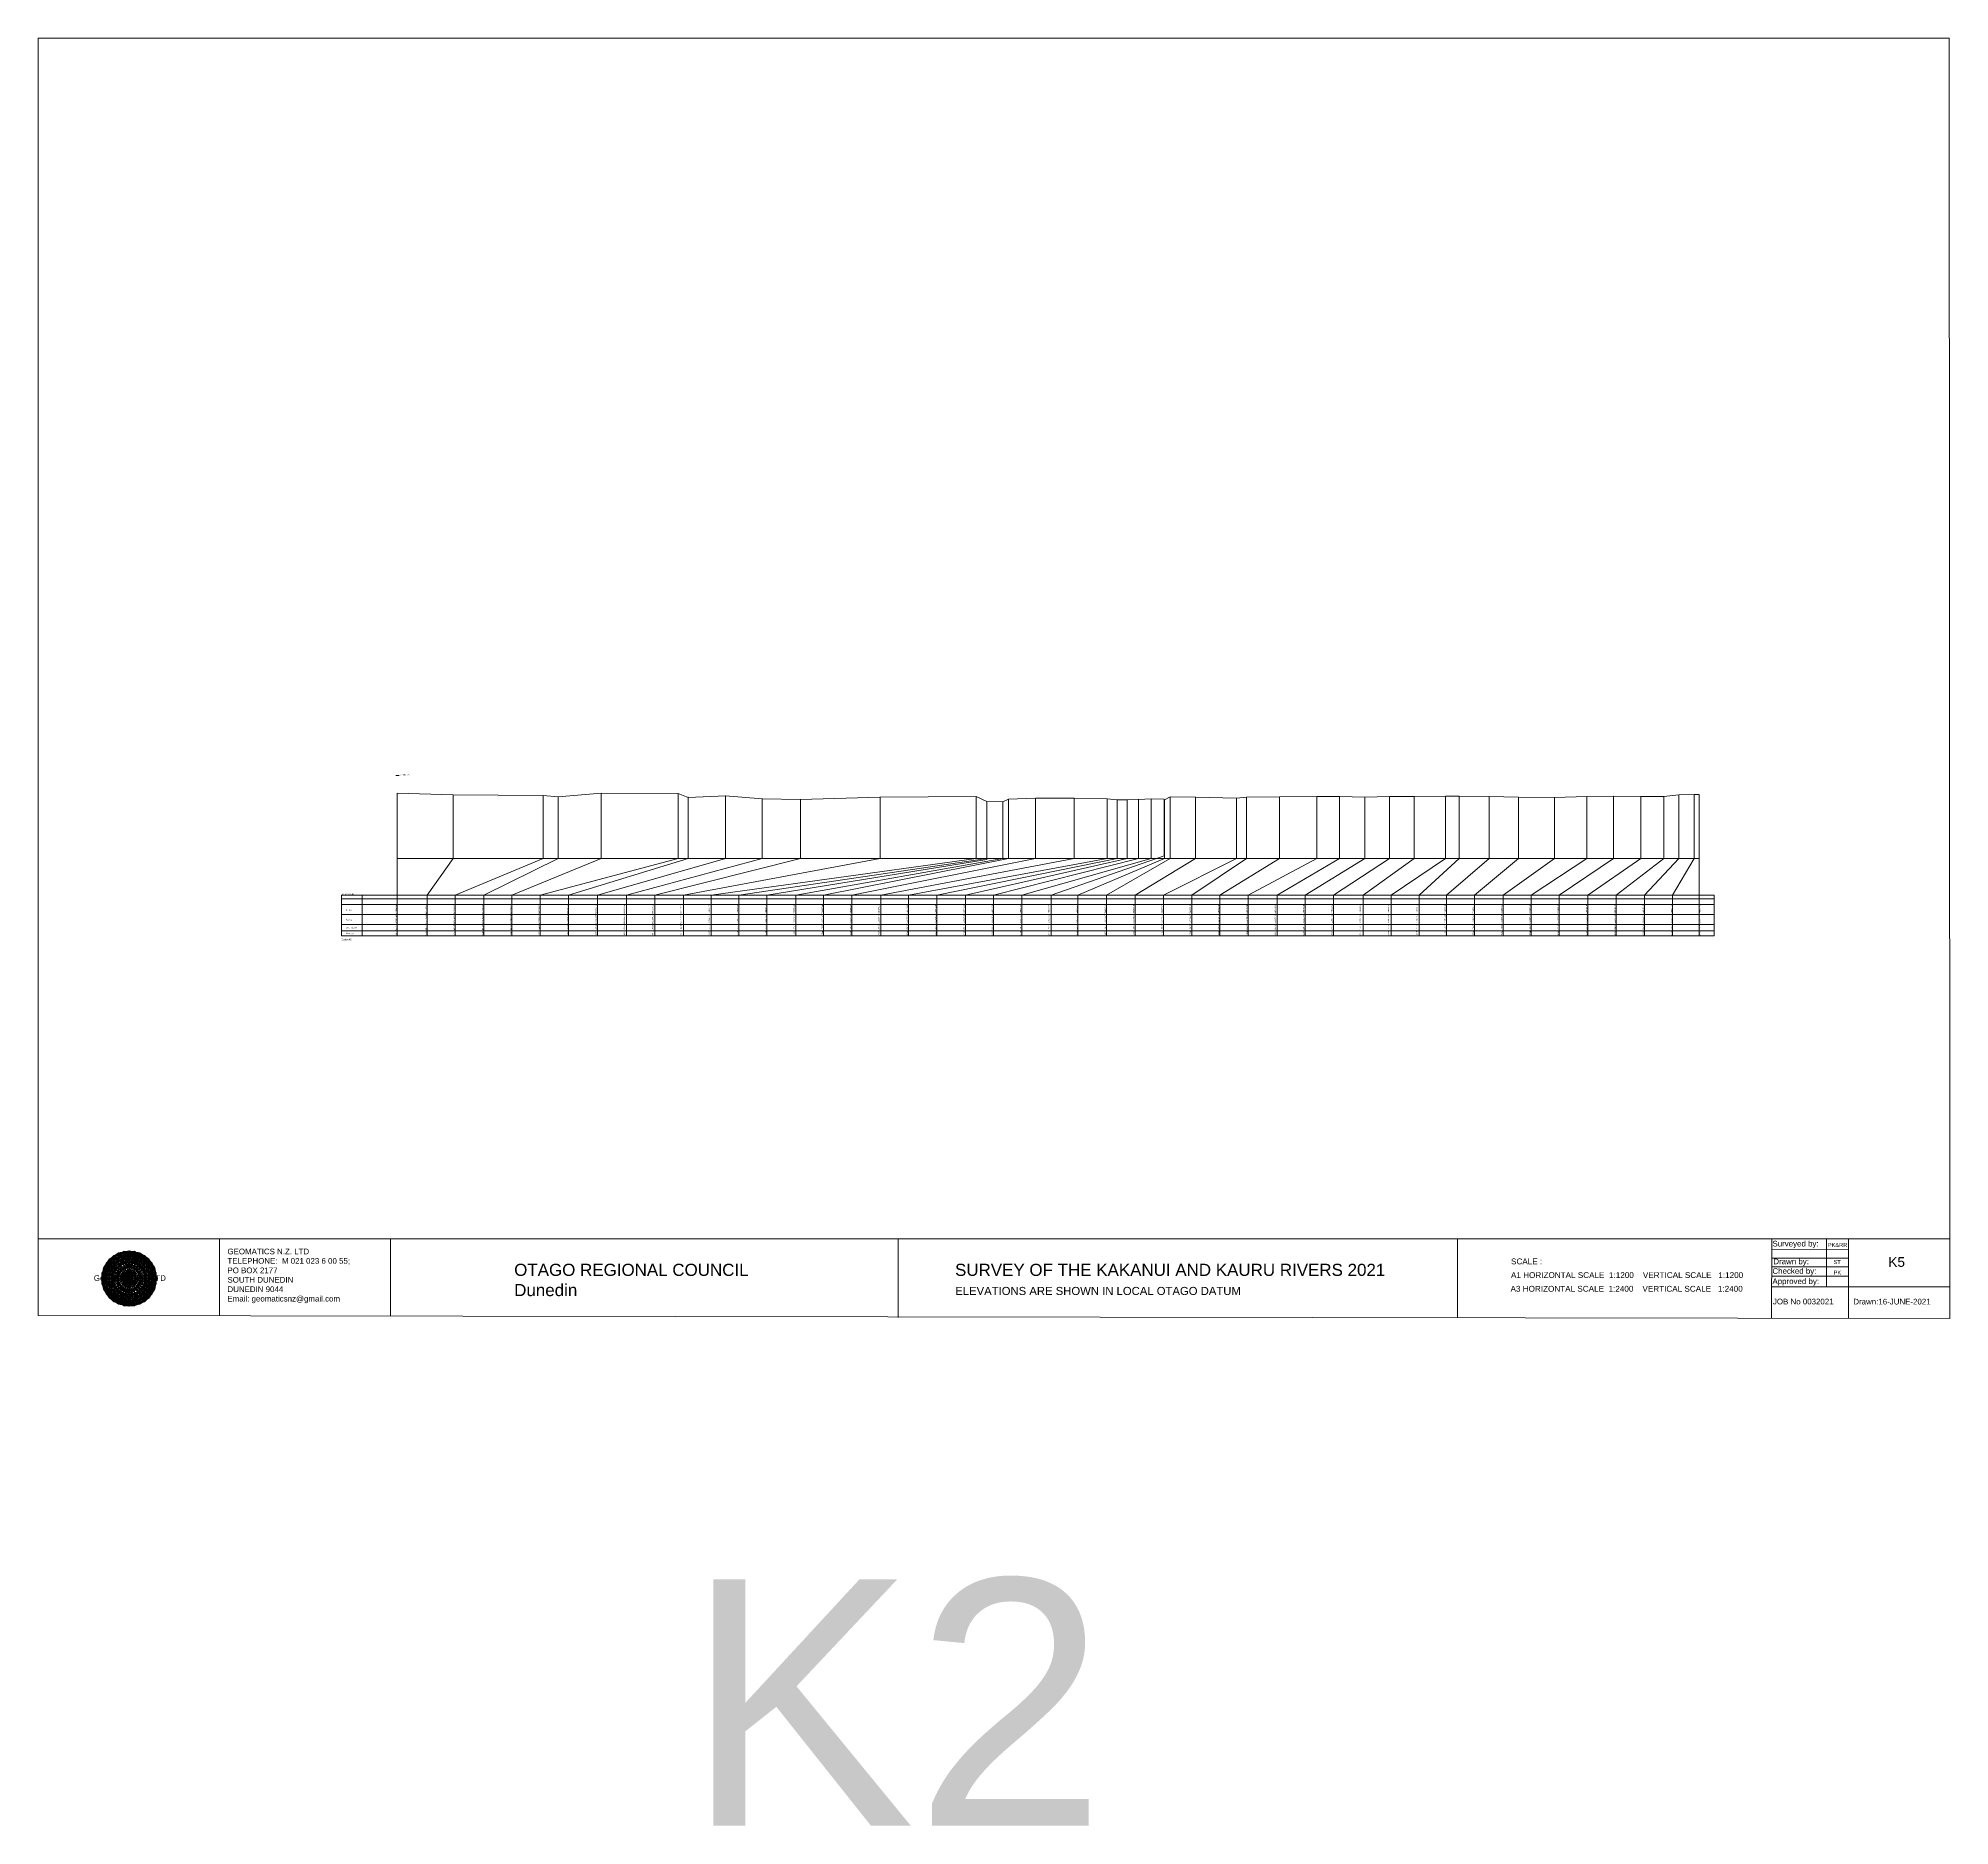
# Model space of a CAD drawing. Header units: millimetres. Extents: x -13804604 to 13046302109, y -19137686871 to 1424964600.
# Drawn here: x -10682653 to -9907054, y -232482 to 492613 of the extents above; entities that cross this region are included whole.
import ezdxf

# ---------------------------------------------------------------- set-up
doc = ezdxf.new("R2010")
doc.units = ezdxf.units.MM
doc.header["$PDMODE"] = 35
doc.header["$PDSIZE"] = 20
doc.layers.get('0').update_dxf_attribs({"lineweight": 0})
doc.layers.add('geo', color=7, linetype='Continuous', lineweight=0)
doc.styles.get("Standard").update_dxf_attribs({"font": 'arial.ttf'})

# ---------------------------------------------------------------- blocks, each defined once
blk = doc.blocks.new('Geomatics_Circle_SPT')
at = {"layer": 'geo', "color": 2, "linetype": 'Continuous', "lineweight": 0}
for p, q in [((0, 25.2), (-25.2, 0)), ((-24.7, 4.9), (-4.9, 24.7)), ((-24.7, -4.9), (4.9, 24.7)), ((-9.7, 23.3), (-23.3, 9.6)), ((9.7, 23.3), (-23.3, -9.7)), ((-21, 14), (-14, 21)), ((-21, -14), (14, 21)), ((0, 0), (-17.8, 17.8)), ((-14, 21), (21, -14)), ((23.3, -9.7), (-9.7, 23.3)), ((-4.9, 24.7), (24.7, -4.9)), ((25.2, 0), (0, 25.2)), ((0, 0), (17.8, 17.8)), ((4.9, 24.7), (24.7, 4.9)), ((23.3, 9.7), (9.7, 23.3)), ((14, 21), (21, 14)), ((17.8, 18.1), (17.8, 18.1)), ((4.9, -24.7), (-24.7, 4.9)), ((-24.7, 0), (0, -24.7)), ((-23.3, 9.7), (9.7, -23.3)), ((14, -21), (-21, 14)), ((0, 0), (-17.8, -17.8)), ((21, 14), (-14, -21)), ((-9.7, -23.3), (23.3, 9.7)), ((24.7, 4.9), (-4.9, -24.7)), ((0, 0), (17.8, -17.8)), ((0, -24.8), (25.2, 0)), ((-4.9, -24.7), (-24.7, -4.9)), ((-23.3, -9.7), (-9.7, -23.3)), ((-14, -21), (-21, -14)), ((24.7, -4.9), (4.9, -24.7)), ((9.7, -23.3), (23.3, -9.7)), ((21, -14), (14, -21)), ((-17.8, -17.8), (-17.8, -17.8)), ((4.9, -24.7), (4.9, -24.7)), ((18.1, -17.8), (18.1, -17.8))]:
    blk.add_line(p, q, dxfattribs=at)
at = {"layer": 'geo', "color": 1, "linetype": 'Continuous', "lineweight": 0}
for p, q in [((-25.2, 0), (9.7, 23.3)), ((-25.2, 0), (-9.6, 23.3)), ((-4.9, 24.8), (-24.7, -4.9)), ((4.9, 24.7), (-24.7, 4.9)), ((14, 21), (-24.7, -4.9)), ((-14, 21), (-24.7, 4.9)), ((-23.3, 9.7), (0, 25.2)), ((-23.3, -9.6), (0, 25.2)), ((-23.3, -9.6), (17.8, 17.8)), ((-23.3, 9.7), (-17.8, 17.9)), ((-23.3, -9.6), (-17.8, 17.9)), ((-23.3, 9.7), (17.8, 17.8)), ((4.9, 24.8), (-21, -14)), ((-4.9, 24.7), (-21, 14)), ((14, 21), (-21, 14)), ((-14, 21), (-21, -14)), ((-17.9, 17.6), (-17.9, 17.6)), ((-17.8, 17.8), (9.7, 23.3)), ((-17.8, 17.8), (-9.6, 23.3)), ((-17.8, -17.8), (9.7, 23.3)), ((-17.8, -17.8), (-9.7, 23.3)), ((-9.7, -23.3), (-17.8, 17.8)), ((-17.8, 17.8), (9.7, -23.3)), ((-17.8, 17.8), (23.3, -9.6)), ((-17.8, 17.8), (23.3, 9.7)), ((4.9, 24.7), (-14, 21)), ((-4.9, 24.7), (-14, -20.9)), ((0, 0), (-14, 21)), ((-14, 21), (-4.9, -24.7)), ((-14, 21), (-14, 21)), ((24.7, -4.9), (-14, 21)), ((21, 14), (-14, 21)), ((-9.8, 23.1), (-9.8, 23.1)), ((-9.7, 23.3), (0, 25.2)), ((-9.7, 23.3), (0, -25.2)), ((-9.7, -23.3), (0, 25.2)), ((-9.6, 23.3), (17.8, -17.8)), ((-9.6, 23.3), (25.2, 0)), ((-9.6, 23.3), (17.8, 17.8)), ((-9.6, -23.3), (17.8, 17.9)), ((0, 0), (-4.9, 24.7)), ((-4.9, 24.7), (-4.9, 24.7)), ((21, -14), (-4.9, 24.7)), ((24.8, 4.9), (-4.9, 24.7)), ((14, 21), (-4.9, 24.7)), ((-0.2, 25.1), (-0.2, 25.1)), ((0, 25.2), (9.7, -23.3)), ((0, 25.2), (23.3, -9.7)), ((0, 25.2), (23.3, 9.7)), ((0, 25.2), (9.7, 23.3)), ((0, 0), (4.9, 24.7)), ((0, -25.2), (9.7, 23.3)), ((0, 0), (14, 21)), ((21, 14), (4.9, 24.8)), ((14, -21), (4.9, 24.7)), ((24.7, -4.9), (4.9, 24.7)), ((4.9, 24.7), (4.9, 24.7)), ((4.9, -24.7), (14, 21)), ((9.4, 23.3), (9.4, 23.3)), ((9.7, 23.3), (17.8, -17.8)), ((9.7, 23.3), (25.2, 0)), ((9.7, 23.3), (17.8, 17.9)), ((17.8, 17.8), (9.7, -23.3)), ((21, -14), (14, 21)), ((24.7, 4.9), (14, 21)), ((14, 21), (14, 21)), ((17.6, 17.9), (17.6, 17.9)), ((17.8, 17.8), (23.3, -9.7)), ((17.8, 17.8), (23.3, 9.7)), ((-25.2, 0), (23.3, 9.7)), ((-25.2, 0), (-23.3, 9.7)), ((-23.3, -9.7), (-25.2, 0)), ((-9.6, -23.3), (-25.2, 0)), ((9.7, -23.3), (-25.2, 0)), ((21, 14), (-24.7, 4.9)), ((-21, 14), (-24.7, -4.9)), ((0, 0), (-24.7, 4.9)), ((-24.7, 4.9), (-21, -14)), ((-24.7, 4.9), (-4.9, -24.7)), ((-24.7, 4.9), (14, -21)), ((-24.7, 4.9), (-24.7, 4.9)), ((0, 0), (-24.7, -4.9)), ((-17.8, -17.8), (-23.3, 9.7)), ((0, -25.2), (-23.3, 9.7)), ((-23.3, 9.7), (17.8, -17.8)), ((-23.3, 9.7), (25.2, 0)), ((-23.3, 9.4), (-23.3, 9.4)), ((-23.3, -9.7), (25.2, 0)), ((0, 0), (-21, 14)), ((-21, 14), (-14, -21)), ((-21, 14), (4.9, -24.7)), ((-21, 14), (-21, 14)), ((24.7, 4.9), (-21, 14)), ((0, 0), (-21, -14)), ((-17.8, -17.8), (23.3, 9.7)), ((-14, -21), (24.7, 4.9)), ((0, 0), (-14, -21)), ((25.2, 0), (-9.6, -23.3)), ((-4.9, -24.7), (21, 14)), ((0, 0), (-4.9, -24.7)), ((0, 0), (21, 14)), ((23.3, 9.7), (0, -25.2)), ((0, 0), (24.8, 4.9)), ((0, 0), (4.9, -24.7)), ((0, 0), (14, -21)), ((0, 0), (21, -14)), ((0, 0), (24.8, -4.9)), ((4.9, -24.7), (24.7, 4.9)), ((25.2, 0), (9.7, -23.3)), ((14, -21), (21, 14)), ((23.3, 9.7), (17.8, -17.8)), ((24.7, -4.9), (21, 14)), ((21, 14), (21, 14)), ((21, -14), (24.7, 4.9)), ((23.1, 9.8), (23.1, 9.8)), ((23.3, 9.7), (25.2, 0)), ((25.2, 0), (23.3, -9.6)), ((24.7, 4.9), (24.7, 4.9)), ((25.1, 0.2), (25.1, 0.2)), ((-25.2, 0), (23.3, -9.7)), ((-25.1, -0.2), (-25.1, -0.2)), ((-24.7, -4.9), (-24.7, -4.9)), ((-24.7, -4.9), (-14, -21)), ((-24.7, -4.9), (4.9, -24.7)), ((-24.7, -4.9), (21, -14)), ((-17.8, -17.8), (-23.3, -9.7)), ((0, -25.2), (-23.3, -9.6)), ((17.8, -17.8), (-23.3, -9.6)), ((-23.1, -9.8), (-23.1, -9.8)), ((-21, -14), (24.7, -4.9)), ((-21, -14), (-21, -14)), ((-21, -14), (-4.9, -24.7)), ((-21, -14), (14, -21)), ((23.3, -9.7), (-17.8, -17.8)), ((-14, -21), (21, -14)), ((-4.9, -24.7), (24.7, -4.9)), ((23.3, -9.6), (0, -25.2)), ((4.9, -24.7), (21, -14)), ((14, -21), (24.7, -4.9)), ((23.3, -9.6), (17.8, -17.8)), ((21, -14), (21, -14)), ((23.3, -9.4), (23.3, -9.4)), ((24.7, -4.9), (24.7, -4.9)), ((-9.6, -23.3), (-17.8, -17.8)), ((9.7, -23.3), (-17.8, -17.8)), ((-17.6, -17.9), (-17.6, -17.9)), ((-14, -21), (-14, -21)), ((-14, -21), (4.9, -24.7)), ((17.8, -17.8), (-9.7, -23.3)), ((0, -25.2), (-9.7, -23.3)), ((-9.4, -23.3), (-9.4, -23.3)), ((-4.9, -24.7), (14, -21)), ((-4.9, -24.7), (-4.9, -24.7)), ((9.7, -23.3), (0, -25.2)), ((0.2, -25.1), (0.2, -25.1)), ((4.9, -24.7), (4.9, -24.7)), ((17.8, -17.8), (9.7, -23.3)), ((9.8, -23.1), (9.8, -23.1)), ((14, -21), (14, -21)), ((17.9, -17.6), (17.9, -17.6))]:
    blk.add_line(p, q, dxfattribs=at)
at = {"layer": 'geo', "color": 114, "linetype": 'Continuous', "lineweight": 0}
for p, q in [((17.9, 17.8), (-25.2, 0)), ((-24.7, 4.9), (14, 21)), ((9.7, 23.3), (-23.3, 9.7)), ((-20.9, 14), (4.9, 24.7)), ((0, 25.2), (-17.8, 17.8)), ((-17.8, 17.8), (0, -25.2)), ((-14, 21), (-4.9, 24.7)), ((4.9, -24.7), (-14, 21)), ((0, 0), (-9.7, 23.3)), ((-4.9, 24.7), (14, -21)), ((17.8, -17.8), (0, 25.2)), ((0, 0), (9.7, 23.3)), ((4.9, 24.7), (21, -14)), ((23.3, -9.7), (9.7, 23.3)), ((14, 21), (24.7, -4.9)), ((25.2, 0), (17.8, 17.8)), ((-24.7, -4.9), (21, 14)), ((-14, -21), (-24.7, 4.9)), ((0, 0), (-23.3, 9.7)), ((-23.3, 9.7), (-9.7, -23.3)), ((0, 0), (-23.3, -9.7)), ((-4.9, -24.7), (-21, 14)), ((24.8, 4.9), (-20.9, -14)), ((0, 0), (-9.7, -23.3)), ((0, 0), (23.3, 9.7)), ((0, 0), (9.7, -23.3)), ((0, 0), (23.3, -9.7)), ((21, 14), (24.7, 4.9)), ((-25.2, 0), (-17.8, -17.8)), ((-21, -14), (-24.7, -4.9)), ((-17.8, -17.8), (25.2, 0)), ((24.8, -4.9), (-14, -21)), ((-9.6, -23.3), (23.3, -9.7)), ((21, -14), (-4.9, -24.8)), ((0, -25.2), (17.9, -17.8)), ((14, -21), (4.9, -24.8))]:
    blk.add_line(p, q, dxfattribs=at)
at = {"layer": 'geo', "color": 250, "linetype": 'Continuous', "lineweight": 0}
for p, q in [((-17.8, 17.8), (17.8, 17.8)), ((-17.8, -17.8), (-17.8, 17.8)), ((-14, 21), (-14, 21)), ((14, 21), (-14, 21)), ((-14, 20.9), (-14, -21)), ((-9.7, 23.3), (9.7, 23.3)), ((-9.7, -23.3), (-9.7, 23.3)), ((-4.9, 24.7), (4.9, 24.7)), ((-4.9, 24.7), (-4.9, -24.7)), ((0, 0), (0, 25.2)), ((4.9, 24.7), (4.9, -24.7)), ((9.7, -23.3), (9.7, 23.3)), ((14, 21), (14, -21)), ((17.8, -17.8), (17.8, 17.8)), ((0, 0), (-25.2, 0)), ((24.7, 4.9), (-24.7, 4.9)), ((-24.7, 4.9), (-24.7, -4.9)), ((-23.3, 9.7), (23.3, 9.7)), ((-23.3, 9.7), (-23.3, 9.7)), ((-23.3, -9.7), (-23.3, 9.7)), ((21, 14), (-21, 14)), ((-21, 14), (-21, -14)), ((0, 0), (0, -25.2)), ((0, 0), (25.2, 0)), ((21, 14), (21, 14)), ((21, -14), (21, 14)), ((23.3, 9.7), (23.3, -9.7)), ((24.7, 4.9), (24.7, 4.9)), ((24.7, -4.9), (24.7, 4.9)), ((-24.7, -4.9), (24.7, -4.9)), ((23.3, -9.7), (-23.3, -9.7)), ((-21, -14), (21, -14)), ((17.8, -17.8), (-17.8, -17.8)), ((-14, -21), (14, -21)), ((9.7, -23.3), (-9.7, -23.3)), ((-4.9, -24.7), (4.9, -24.7))]:
    blk.add_line(p, q, dxfattribs=at)
blk = doc.blocks.new('GeomaticsNZ TITLE BLOCK')
at = {"color": 7, "linetype": 'Continuous', "lineweight": 0}
for p, q in [((0, 94.9), (0, 1579.2)), ((0, 1579.2), (2363.4, 1579.2)), ((2363.4, 1579.2), (2364, 94.9)), ((2364, 94.9), (0, 94.9)), ((0, 94.9), (0, 0)), ((15.9, 94.9), (2364, 94.9)), ((224.3, 95.2), (224.3, -0.3)), ((2364, 94.9), (382.6, 94.9)), ((435.8, 95.2), (435.8, -0.7)), ((1063.4, 94.9), (1063.4, -2.4)), ((1755.4, 94.9), (1755.4, -2.6)), ((2143.9, 94.9), (2143.7, -3)), ((2211.5, 94.9), (2211.5, 36.1)), ((2238.6, 94.8), (2238.6, -3.2)), ((2364, -3.5), (2364, 94.9)), ((2143.9, 81.9), (2238.6, 81.7)), ((2143.9, 71), (2238.6, 71)), ((2143.6, 60.4), (2238.6, 60.4)), ((2143.8, 48.6), (2238.6, 48.6)), ((2143.8, 35.4), (2364, 35.3)), ((0, 0), (2364, -3.5))]:
    blk.add_line(p, q, dxfattribs=at)
at = {"color": 7, "linetype": 'Continuous', "lineweight": 0, "xscale": 1.36, "yscale": 1.36, "zscale": 1.36}
blk.add_blockref('Geomatics_Circle_SPT', (112.4, 45.7), dxfattribs=at)
at = {"color": 7, "linetype": 'Continuous', "lineweight": 0}
for s, p in [('PK&RR', (2213.2, 84.8)), ('ST', (2220.3, 63.6)), ('PK', (2220.4, 50.6))]:
    blk.add_text(s, height=5, dxfattribs=at).set_placement(p)
at = {"color": 7, "linetype": 'Continuous', "lineweight": 0, "attachment_point": 1}
for s, width, heights, insert, char_height in [('{\\C256;GEOMATICS N.Z. LTD                   \\PTELEPHONE:  M 021 023 6 00 55;\\PPO BOX 2177\\PSOUTH DUNEDIN\\PDUNEDIN 9044\\PEmail: geomaticsnz@gmail.com}', 3535.727, [94.7], (234, 82.7), 7), ('{\\C256;Surveyed by:}', 3535.727, [0], (2144.7, 92.4), 7), ('{\\C256;Geomatics N.Z. LTD                   }', 125.079, [15.8], (68.8, 49.9), 7), ('{\\C256;OTAGO REGIONAL COUNCIL\\PDunedin}', 3535.727, [0], (588.6, 64), 15), ('{\\C256;SURVEY OF THE KAKANUI AND KAURU RIVERS 2021}', 3535.727, [0], (1133.8, 64), 15), ('{\\C256;Checked by:}', 3535.727, [0], (2144.7, 58.6), 7), ('{\\C256;Drawn by:}', 3535.727, [0], (2145.8, 70.4), 7), ('{\\C256;ELEVATIONS ARE SHOWN IN LOCAL OTAGO DATUM}', 3535.727, [0], (1134.1, 35.4), 10), ('{\\C256;Approved by:}', 3535.727, [0], (2144.7, 45.9), 7), ('{\\C256;JOB No 0032021}', 3535.727, [0], (2145.3, 20.8), 7), ('{\\C256;Drawn:16-JUNE-2021}', 3535.727, [0], (2244.7, 20.7), 7)]:
    blk.add_mtext_dynamic_manual_height_columns(s, width=width, gutter_width=159, heights=heights, dxfattribs=dict(at, insert=insert, char_height=char_height))

msp = doc.modelspace()

# ---------------------------------------------------------------- linework, layer by layer
at = {"color": 1, "linetype": 'Continuous', "lineweight": 0}
msp.add_line((-10537558.689, 193596.237), (-10536266.723, 193596.237), dxfattribs=at)
at = {"color": 7}
for p, q in [((-10537003.46, 186365), (-10537003.46, 128457.071)), ((-10454270.491, 186329), (-10454270.491, 159896.811)), ((-10423029.639, 186251), (-10423029.639, 159896.811)), ((-10514326.027, 185736), (-10514326.027, 159896.811)), ((-10477752.441, 185448), (-10477752.441, 159896.811)), ((-10471693.153, 184868), (-10471693.153, 159896.811)), ((-10418998.619, 184691), (-10418998.619, 159896.811)), ((-10403746.115, 185332), (-10403746.115, 159896.811)), ((-10388955.936, 184143), (-10388955.936, 159896.811)), ((-10373347.801, 183824), (-10373347.801, 159896.811)), ((-10341027.833, 184825), (-10341027.833, 159896.811)), ((-10302070.619, 185057), (-10302070.619, 159896.811)), ((-10297804.347, 182948), (-10297804.347, 159896.811)), ((-10297781.144, 182808), (-10297781.144, 159493.074)), ((-10291253.277, 182838), (-10291253.277, 159896.811)), ((-10288997.114, 183928), (-10288997.114, 159896.811)), ((-10278028.267, 184339), (-10278028.267, 159896.811)), ((-10262328.554, 184300), (-10262328.554, 159896.811)), ((-10248989.787, 184050), (-10248989.787, 159896.811)), ((-10244846.54, 183811), (-10244846.54, 159896.811)), ((-10240864.917, 183811), (-10240864.917, 159896.811)), ((-10236274.74, 183811), (-10236274.74, 159896.811)), ((-10231085.194, 184021), (-10231085.194, 159896.811)), ((-10225852.882, 183982), (-10225852.882, 160941.186)), ((-10225722.454, 183702), (-10225722.454, 159896.811)), ((-10223359.982, 184922), (-10223359.982, 159896.811)), ((-10213050.459, 184812), (-10213050.459, 159896.811)), ((-10196472.878, 184373), (-10196472.878, 159896.811)), ((-10192403.931, 184773), (-10192403.931, 159896.811)), ((-10178986.438, 184914), (-10178986.438, 159896.811)), ((-10163883.1, 185035), (-10163883.1, 159896.811)), ((-10154616.215, 185045), (-10154616.215, 159896.811)), ((-10144451.914, 184726), (-10144451.914, 159896.811)), ((-10134415.448, 185046), (-10134415.448, 159896.811)), ((-10124308.573, 185077), (-10124308.573, 159896.811)), ((-10111680.428, 185098), (-10111680.428, 159896.811)), ((-10106087.603, 185108), (-10106087.603, 159896.811)), ((-10093977.221, 184999), (-10093977.221, 159896.811)), ((-10082088.756, 184799), (-10082088.756, 159896.811)), ((-10067461.945, 184690), (-10067461.945, 159896.811)), ((-10054280.181, 185071), (-10054280.181, 159896.811)), ((-10043426.904, 185101), (-10043426.904, 159896.811)), ((-10032464.667, 185012), (-10032464.667, 159896.811)), ((-10023041.895, 184972), (-10023041.895, 159896.811)), ((-10016993.749, 185683), (-10016993.749, 159896.811)), ((-10010777.994, 185833), (-10010777.994, 159896.811)), ((-10008707.151, 185883), (-10008707.151, 128457.071)), ((-10537003.46, 159896.811), (-10008707.151, 159896.811)), ((-10514326.027, 159896.811), (-10524781.112, 145000)), ((-10477752.441, 159896.811), (-10513441.728, 145000)), ((-10471693.153, 159896.811), (-10501867.508, 145000)), ((-10454270.491, 159896.811), (-10490434.886, 145000)), ((-10423029.639, 159896.811), (-10478950.56, 145000)), ((-10467495.779, 145000), (-10418998.619, 159896.811)), ((-10403746.115, 159896.811), (-10455725.511, 145000)), ((-10443984.456, 145000), (-10388955.936, 159896.811)), ((-10373347.801, 159896.811), (-10432485.978, 145000)), ((-10420832.106, 145000), (-10341027.833, 159896.811)), ((-10302070.619, 159896.811), (-10409667.854, 145000)), ((-10398368.501, 145000), (-10297781.144, 159896.811)), ((-10297781.144, 159493.074), (-10387000.504, 145000)), ((-10291253.277, 159896.811), (-10375268.568, 145000)), ((-10363984.766, 145000), (-10288997.114, 159896.811)), ((-10352477.38, 145000), (-10278028.267, 159896.811)), ((-10262328.554, 159896.811), (-10340756.396, 145000)), ((-10329526.309, 145000), (-10248989.787, 159896.811)), ((-10244846.54, 159896.811), (-10318106.451, 145000)), ((-10306482.514, 145000), (-10240864.917, 159896.811)), ((-10236274.74, 159896.811), (-10295044.716, 145000)), ((-10231085.194, 159896.811), (-10283552.414, 145000)), ((-10225852.882, 160941.186), (-10271716.268, 145000)), ((-10225722.454, 159896.811), (-10260786.185, 145000)), ((-10223359.982, 159896.811), (-10249262.171, 145000)), ((-10213050.459, 159896.811), (-10237533.756, 145000)), ((-10196472.878, 159896.811), (-10226037.678, 145000)), ((-10192403.931, 159896.811), (-10214541.61, 145000)), ((-10178986.438, 159896.811), (-10203252.099, 145000)), ((-10163883.1, 159896.811), (-10191713.234, 145000)), ((-10154616.215, 159896.811), (-10179922.317, 145000)), ((-10144451.914, 159896.811), (-10168608.68, 145000)), ((-10134415.448, 159896.811), (-10157040.291, 145000)), ((-10124308.573, 159896.811), (-10145120.905, 145000)), ((-10111680.428, 159896.811), (-10133653.039, 145000)), ((-10106087.603, 159896.811), (-10122395.995, 145000)), ((-10093977.221, 159896.811), (-10111206.918, 145000)), ((-10082088.756, 159896.811), (-10099942.276, 145000)), ((-10067461.945, 159896.811), (-10088316.795, 145000)), ((-10054280.181, 159896.811), (-10076866.635, 145000)), ((-10043426.904, 159896.811), (-10065530.027, 145000)), ((-10032464.667, 159896.811), (-10053850.319, 145000)), ((-10023041.895, 159896.811), (-10042374.845, 145000)), ((-10016993.749, 159896.811), (-10030875.623, 145000)), ((-10010777.994, 159896.811), (-10019604.183, 145000)), ((-10559621.816, 145000), (-10002681.006, 145000)), ((-10524781.112, 128457.071), (-10524781.112, 145000)), ((-10513441.728, 128457.071), (-10513441.728, 145000)), ((-10501867.508, 128457.071), (-10501867.508, 145000)), ((-10490434.886, 128457.071), (-10490434.886, 145000)), ((-10478950.56, 128457.071), (-10478950.56, 145000)), ((-10467495.779, 128457.071), (-10467495.779, 145000)), ((-10455725.511, 128457.071), (-10455725.511, 145000)), ((-10443984.456, 128457.071), (-10443984.456, 145000)), ((-10432485.978, 128457.071), (-10432485.978, 145000)), ((-10420832.106, 128457.071), (-10420832.106, 145000)), ((-10409667.854, 128457.071), (-10409667.854, 145000)), ((-10398368.501, 128457.071), (-10398368.501, 145000)), ((-10387000.504, 128457.071), (-10387000.504, 145000)), ((-10375268.568, 128457.071), (-10375268.568, 145000)), ((-10363984.766, 128457.071), (-10363984.766, 145000)), ((-10352477.38, 128457.071), (-10352477.38, 145000)), ((-10340756.396, 128457.071), (-10340756.396, 145000)), ((-10329526.309, 128457.071), (-10329526.309, 145000)), ((-10318106.451, 128457.071), (-10318106.451, 145000)), ((-10306482.514, 128457.071), (-10306482.514, 145000)), ((-10295044.716, 128457.071), (-10295044.716, 145000)), ((-10283552.414, 128457.071), (-10283552.414, 145000)), ((-10271716.268, 128457.071), (-10271716.268, 145000)), ((-10260786.185, 128457.071), (-10260786.185, 145000)), ((-10249262.171, 128457.071), (-10249262.171, 145000)), ((-10237533.756, 128457.071), (-10237533.756, 145000)), ((-10226037.678, 128457.071), (-10226037.678, 145000)), ((-10214541.61, 128457.071), (-10214541.61, 145000)), ((-10203252.099, 128457.071), (-10203252.099, 145000)), ((-10191713.234, 128457.071), (-10191713.234, 145000)), ((-10179922.317, 128457.071), (-10179922.317, 145000)), ((-10168608.68, 128457.071), (-10168608.68, 145000)), ((-10157040.291, 128457.071), (-10157040.291, 145000)), ((-10145120.905, 128457.071), (-10145120.905, 145000)), ((-10133653.039, 128457.071), (-10133653.039, 145000)), ((-10122395.995, 128457.071), (-10122395.995, 145000)), ((-10111206.918, 128457.071), (-10111206.918, 145000)), ((-10099942.276, 128457.071), (-10099942.276, 145000)), ((-10088316.795, 128457.071), (-10088316.795, 145000)), ((-10076866.635, 128457.071), (-10076866.635, 145000)), ((-10065530.027, 128457.071), (-10065530.027, 145000)), ((-10053850.319, 128457.071), (-10053850.319, 145000)), ((-10042374.845, 128457.071), (-10042374.845, 145000)), ((-10030875.623, 128457.071), (-10030875.623, 145000)), ((-10019604.183, 128457.071), (-10019604.183, 145000))]:
    msp.add_line(p, q, dxfattribs=at)
at = {"color": 7, "lineweight": 0}
for p, q in [((-10559621.816, 145000), (-10559621.816, 128457.071)), ((-10559621.816, 143485.828), (-10002681.006, 143485.828)), ((-10559621.816, 141179.062), (-10002681.006, 141179.062)), ((-10551185.181, 145000), (-10551185.181, 128457.071)), ((-10002681.006, 128457.071), (-10002681.006, 145000)), ((-10559621.816, 137113.666), (-10002681.006, 137113.666)), ((-10559621.816, 133169.459), (-10002681.006, 133169.459)), ((-10559621.816, 130596.644), (-10002681.006, 130596.644)), ((-10559621.816, 128457.071), (-10002681.006, 128457.071))]:
    msp.add_line(p, q, dxfattribs=at)
at = {"color": 1}
msp.add_lwpolyline([(-10537003.46, 186365), (-10514326.027, 185736), (-10477752.441, 185448), (-10471693.153, 184868), (-10454270.491, 186329), (-10423029.639, 186251), (-10418998.619, 184691), (-10403746.115, 185332), (-10388955.936, 184143), (-10373347.801, 183824), (-10341027.833, 184825), (-10302070.619, 185057), (-10297804.347, 182948), (-10291253.277, 182838), (-10288997.114, 183928), (-10278028.267, 184339), (-10262328.554, 184300), (-10248989.787, 184050), (-10244846.54, 183671), (-10240864.917, 183701), (-10236274.74, 183811), (-10231085.194, 184021), (-10225852.882, 183982), (-10225722.454, 183702), (-10223359.982, 184922), (-10213050.459, 184812), (-10196472.878, 184373), (-10192403.931, 184773), (-10178986.438, 184914), (-10163883.1, 185035), (-10154616.215, 185045), (-10144451.914, 184726), (-10134415.448, 185046), (-10124308.573, 185077), (-10111680.428, 185098), (-10106087.603, 185108), (-10093977.221, 184999), (-10082088.756, 184799), (-10067461.945, 184690), (-10054280.181, 185071), (-10043426.904, 185101), (-10032464.667, 185012), (-10023041.895, 184972), (-10016993.749, 185683), (-10010777.994, 185833), (-10008707.151, 185883)], dxfattribs=at)
for p in [(-10537003.46, 186365), (-10454270.491, 186329), (-10423029.639, 186251), (-10514326.027, 185736), (-10477752.441, 185448), (-10471693.153, 184868), (-10418998.619, 184691), (-10403746.115, 185332), (-10388955.936, 184143), (-10373347.801, 183824), (-10341027.833, 184825), (-10302070.619, 185057), (-10297804.347, 182948), (-10297781.144, 182808), (-10291253.277, 182838), (-10288997.114, 183928), (-10278028.267, 184339), (-10262328.554, 184300), (-10248989.787, 184050), (-10244846.54, 183671), (-10240864.917, 183701), (-10236274.74, 183811), (-10231085.194, 184021), (-10225852.882, 183982), (-10225722.454, 183702), (-10223359.982, 184922), (-10213050.459, 184812), (-10196472.878, 184373), (-10192403.931, 184773), (-10178986.438, 184914), (-10163883.1, 185035), (-10154616.215, 185045), (-10144451.914, 184726), (-10134415.448, 185046), (-10124308.573, 185077), (-10111680.428, 185098), (-10106087.603, 185108), (-10093977.221, 184999), (-10082088.756, 184799), (-10067461.945, 184690), (-10054280.181, 185071), (-10043426.904, 185101), (-10032464.667, 185012), (-10023041.895, 184972), (-10016993.749, 185683), (-10010777.994, 185833), (-10008707.151, 185883)]:
    msp.add_point(p)
at = {"lineweight": 0}
msp.add_point((-10559621.816, 144999.998), dxfattribs=at)

# ---------------------------------------------------------------- block references
at = {"color": 7, "lineweight": 0, "xscale": 328.0893611588879, "yscale": 328.0893611588879, "zscale": 328.0893611588879}
msp.add_blockref('GeomaticsNZ TITLE BLOCK', (-10682653.237, -25517.453), dxfattribs=at)

# ---------------------------------------------------------------- texts
at = {"linetype": 'Continuous', "lineweight": 0}
msp.add_text('Ground Level', height=500, dxfattribs=at).set_placement((-10535663.548, 193574.033))
at = {"color": 7, "lineweight": 0}
for s, height, p in [('DATUM 145.00', 500, (-10559621.802, 145176.553)), ('Ground Level', 500, (-10557766.483, 131604.404)), ('Easting', 500, (-10557788.228, 134732.596)), ('Northing', 500, (-10557785.767, 138778.378)), ('Section K5', 601.4869, (-10559621.816, 126712.008)), ('Chainage', 500, (-10557763.611, 129294.064)), ('SCALE :  ', 2361.2187, (-10085072.79, -4728.688)), ('K5', 3935.3645, (-9931960.605, -5762.706)), ('A3 HORIZONTAL SCALE  1:2400    VERTICAL SCALE   1:2400 ', 2361.21869, (-10085274.163, -15842.361)), ('A1 HORIZONTAL SCALE  1:1200    VERTICAL SCALE   1:1200 ', 2361.21869, (-10085096.945, -10285.524)), ('K2', 100000, (-10420203.929, -232482.152))]:
    msp.add_text(s, height=height, dxfattribs=at).set_placement(p)
at = {"color": 7}
for s, p in [('1.08     186.37  1423122.01  5003854.10', (-10537149.561, 128381.014)), ('23.76   185.74  1423145.38  5003848.43', (-10525016.711, 128436.608)), ('60.33   185.45  1423180.54  5003838.36', (-10513532.009, 128430.809)), ('66.39   184.87  1423186.33  5003836.57', (-10502047.307, 128430.809)), ('83.81   186.33  1423203.09  5003831.81', (-10490562.604, 128428.763)), ('115.05  186.25  1423233.04  5003822.92', (-10479077.902, 128381.014)), ('119.08  184.69  1423236.95  5003821.93', (-10467593.199, 128381.014)), ('134.34  185.33  1423251.61  5003817.72', (-10456108.497, 128381.014)), ('149.13  184.14  1423265.78  5003813.48', (-10444623.795, 128381.014)), ('164.73  183.82  1423280.79  5003809.20', (-10433139.092, 128381.014)), ('197.05  184.83  1423311.82  5003800.16', (-10421654.39, 128381.014)), ('236.01  185.06  1423349.23  5003789.29', (-10410169.688, 128436.608)), ('240.28  182.95  1423353.48  5003788.63', (-10398684.985, 128436.608)), ('240.30  182.81  1423353.53  5003788.72', (-10387200.283, 128436.608)), ('246.83  182.84  1423359.73  5003786.66', (-10375715.581, 128436.608)), ('249.08  183.93  1423361.83  5003785.80', (-10364230.878, 128436.608)), ('260.05  184.34  1423372.45  5003783.04', (-10352746.176, 128436.608)), ('275.75  184.30  1423387.46  5003778.43', (-10341261.473, 128436.608)), ('289.09  184.05  1423400.31  5003774.85', (-10329776.771, 128436.608)), ('293.24  183.67  1423404.25  5003773.56', (-10318292.069, 128436.608)), ('297.22  183.70  1423408.12  5003772.61', (-10306807.366, 128436.608)), ('301.81  183.81  1423412.58  5003771.51', (-10295322.664, 128427.74)), ('307.00  184.02  1423417.43  5003769.60', (-10283837.962, 128427.74)), ('312.23  183.98  1423422.44  5003768.09', (-10272353.259, 128427.74)), ('312.36  183.70  1423422.57  5003768.07', (-10260868.557, 128427.74)), ('314.72  184.92  1423424.85  5003767.45', (-10249383.854, 128427.74)), ('325.03  184.81  1423434.63  5003764.16', (-10237899.152, 128427.74)), ('341.61  184.37  1423450.06  5003757.87', (-10226414.45, 128427.74)), ('345.68  184.77  1423454.68  5003759.17', (-10214929.747, 128427.74)), ('359.10  184.91  1423467.45  5003755.03', (-10203445.045, 128427.74)), ('374.20  185.04  1423482.03  5003751.08', (-10191960.343, 128427.74)), ('383.47  185.05  1423491.02  5003748.81', (-10180475.64, 128427.74)), ('393.63  184.73  1423500.84  5003746.18', (-10168990.938, 128427.74)), ('403.67  185.05  1423510.81  5003744.54', (-10157506.236, 128448.204)), ('413.77  185.08  1423520.33  5003741.07', (-10146021.533, 128448.204)), ('426.40  185.10  1423532.08  5003736.24', (-10134536.831, 128448.204)), ('431.99  185.11  1423537.61  5003735.23', (-10123052.128, 128448.204)), ('444.10  185.00  1423549.08  5003731.30', (-10111567.426, 128448.204)), ('455.99  184.80  1423560.62  5003728.41', (-10100082.724, 128448.204)), ('470.62  184.69  1423574.75  5003724.62', (-10088598.021, 128448.204)), ('483.80  185.07  1423587.24  5003720.36', (-10077113.319, 128448.204)), ('494.65  185.10  1423597.89  5003718.12', (-10065628.617, 128448.204)), ('505.62  185.01  1423608.33  5003714.76', (-10054143.914, 128428.081)), ('515.04  184.97  1423617.28  5003711.79', (-10042659.212, 128428.081)), ('521.09  185.68  1423623.20  5003710.49', (-10031174.51, 128428.081)), ('527.30  185.83  1423629.32  5003709.28', (-10019689.807, 128428.081)), ('529.37  185.88  1423630.97  5003707.53', (-10008205.105, 128428.081))]:
    msp.add_text(s, height=500, rotation=90, dxfattribs=at).set_placement(p)

doc.saveas('drawing.dxf')
